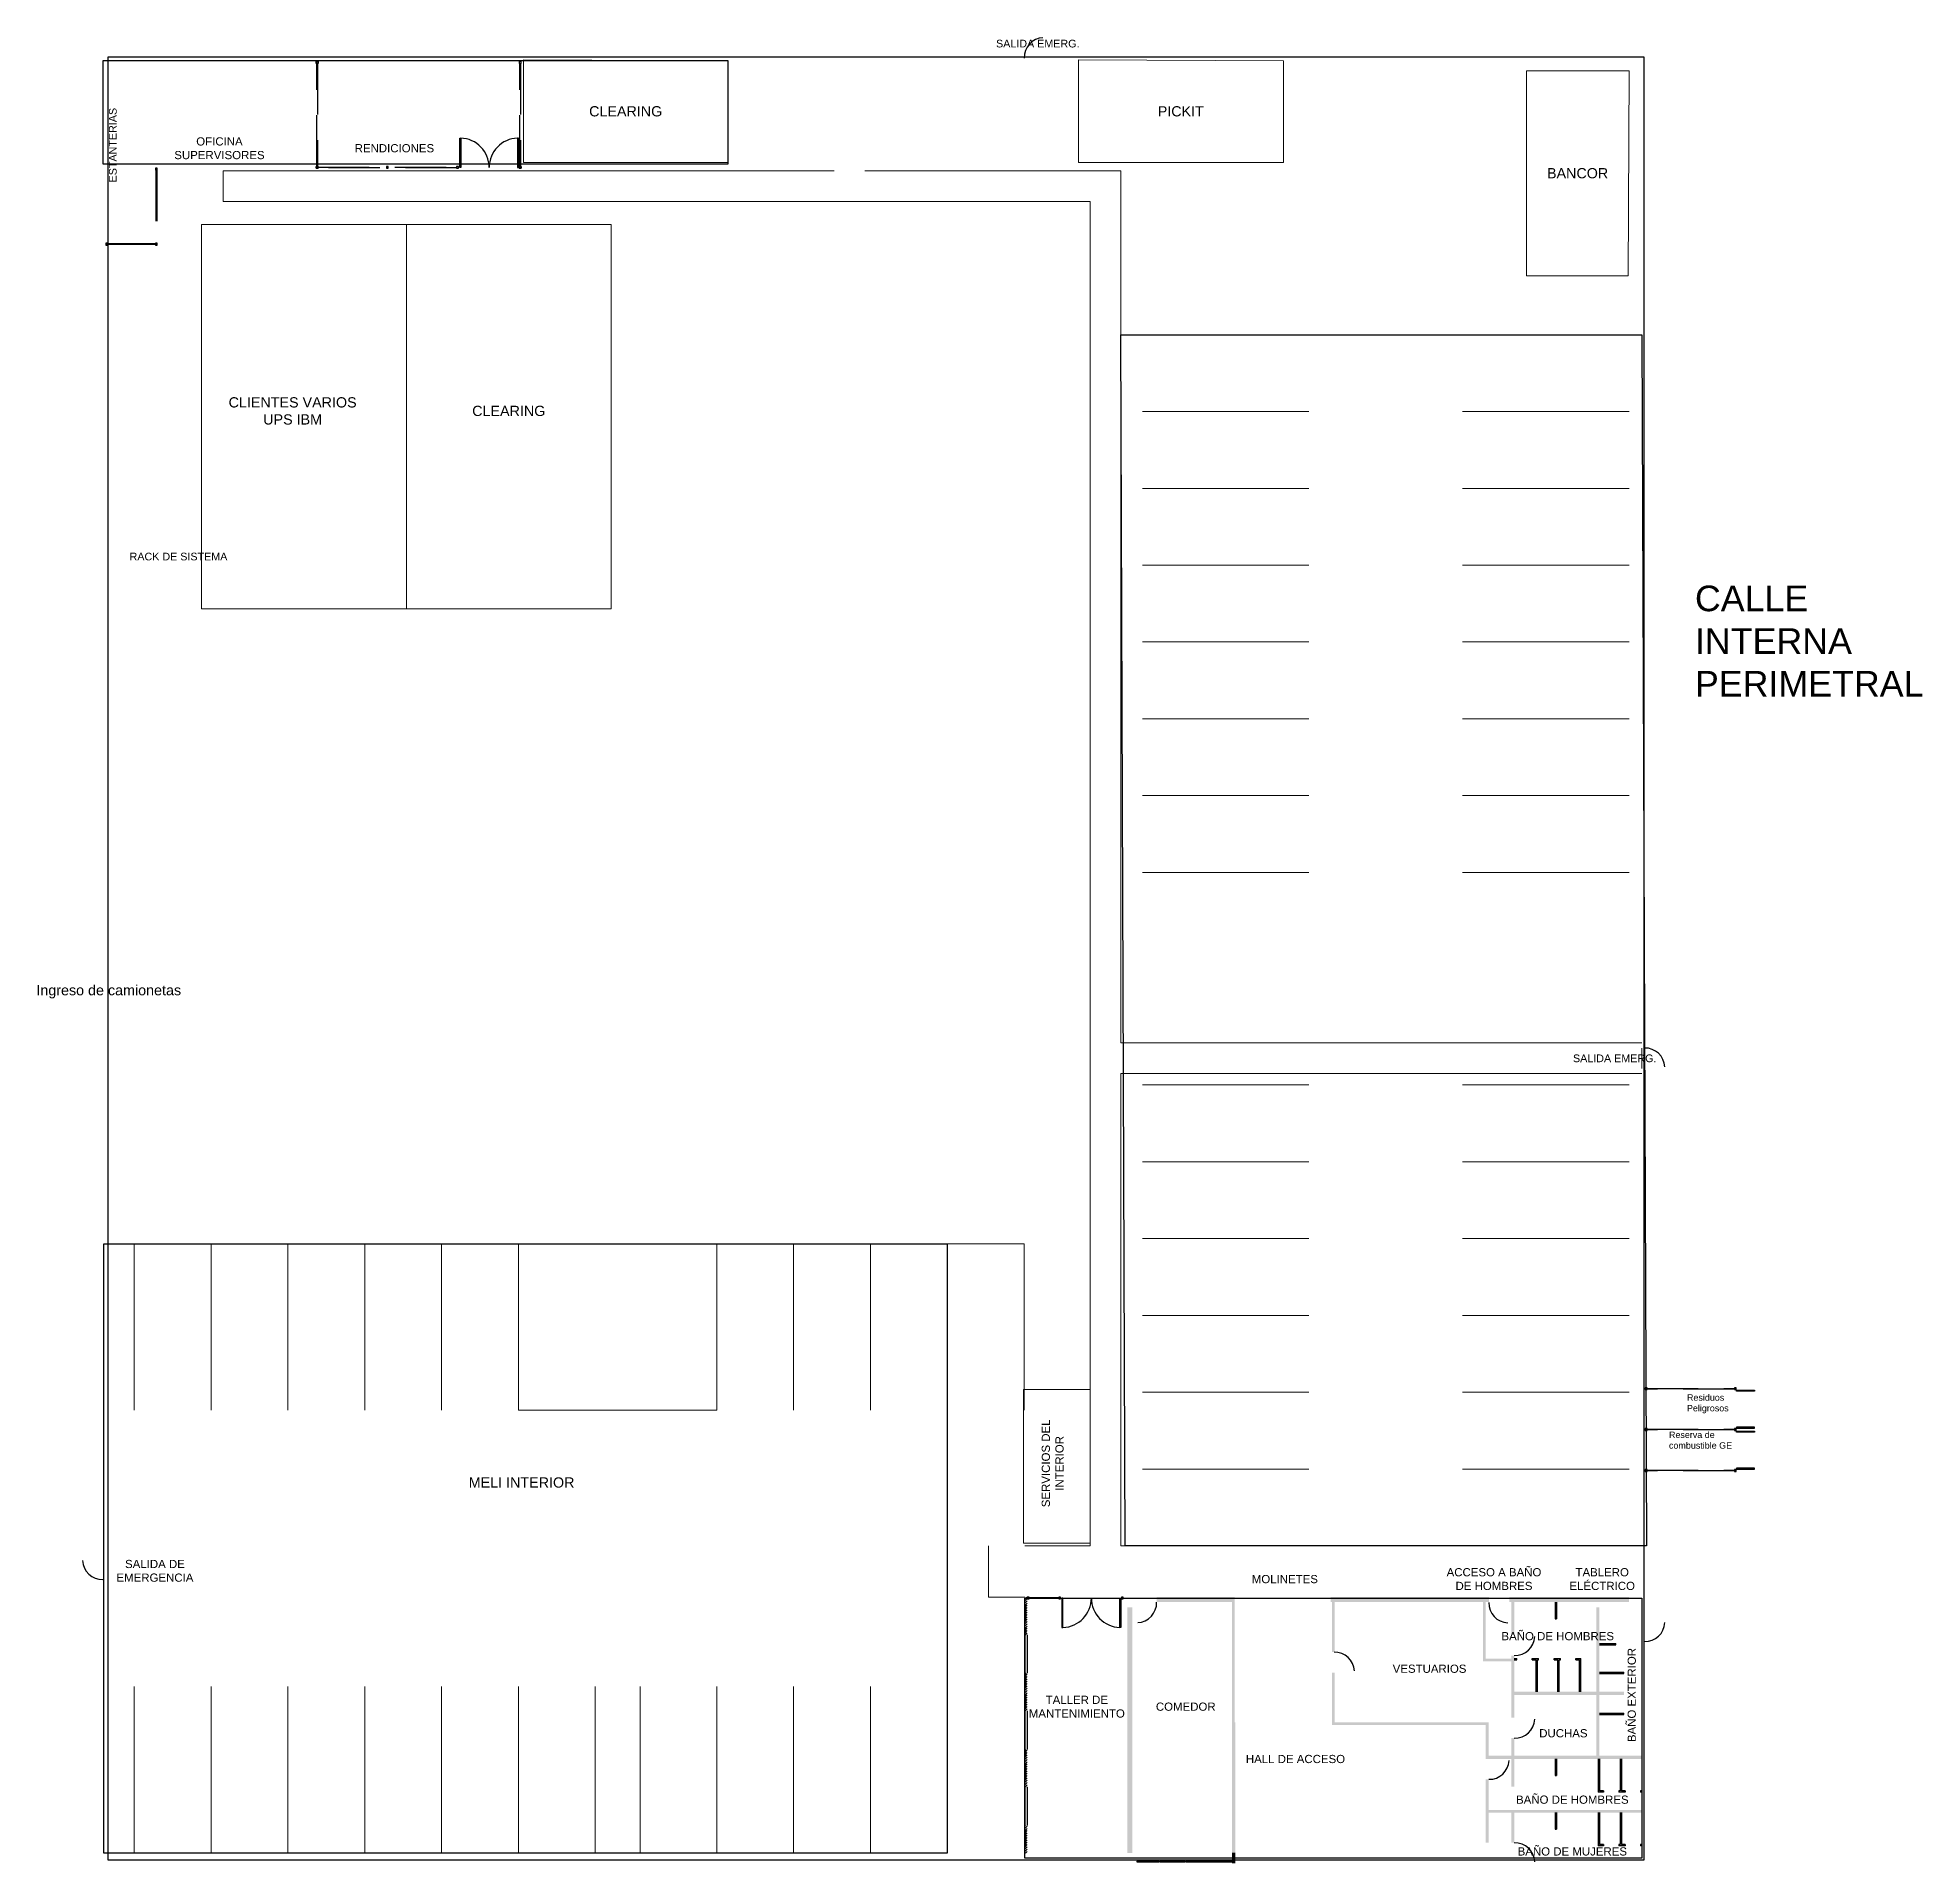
# Model space of a CAD drawing. Header units: millimetres. Extents: x 54 to 176, y 65 to 140.
# Drawn here: x 53.7 to 127.3, y 68.8 to 140.1 of the extents above; entities that cross this region are included whole.
import ezdxf

# ---------------------------------------------------------------- set-up
doc = ezdxf.new("R2010")
doc.units = ezdxf.units.MM
doc.linetypes.add('IRI-OCASA-Layout R 9$0$HIDDEN', pattern=[0.375, 0.25, -0.125])
for name, color, linetype, lineweight in [('000 ALE LINEA DE CALLES', 252, 'Continuous', 9), ('000 ALE MUROS NUEVOS', 20, 'Continuous', 5), ('000 ALE TEXTO', 3, 'Continuous', 0), ('AR - S-0.1N', 1, 'Continuous', 9)]:
    doc.layers.add(name, color=color, linetype=linetype, lineweight=lineweight)
for name, color, linetype in [('Hatch', 252, 'Continuous'), ('Rejas', 3, 'Continuous'), ('T-0.1N', 240, 'Continuous')]:
    doc.layers.add(name, color=color, linetype=linetype)
doc.styles.add('NGP50 - Textos', font='arial.ttf', dxfattribs={"height": 0.09})
doc.styles.add('NGPTextos100', font='arial.ttf', dxfattribs={"height": 0.18})
doc.styles.add('NGPTitulos100', font='arial.ttf', dxfattribs={"height": 0.5})
doc.styles.add('RomanS', font='romans.shx')

msp = doc.modelspace()

# ---------------------------------------------------------------- texts
at = {"layer": '000 ALE TEXTO', "attachment_point": 5, "style": 'NGPTitulos100'}
for s, width, insert, char_height in [('CLEARING', 5.91344, (76.637, 137.209), 0.4), ('PICKIT', 5.91344, (98.317, 137.209), 0.4), ('OFICINA SUPERVISORES', 4.25636, (60.772, 135.767), 0.32), ('RENDICIONES', 4.25636, (67.605, 135.767), 0.32), ('BANCOR', 5.91344, (113.814, 134.791), 0.4), ('CLIENTES VARIOS UPS IBM', 5.91344, (63.63, 125.508), 0.4), ('CLEARING', 5.91344, (72.072, 125.508), 0.4), ('MELI INTERIOR', 6.43976, (72.572, 83.657), 0.4), ('\\pxqc;SALIDA DE EMERGENCIA', 2.85158, (58.253, 80.208), 0.32), ('ACCESO A BAÑO DE HOMBRES', 4.25636, (110.548, 79.885), 0.32), ('TABLERO ELÉCTRICO', 4.25636, (114.774, 79.885), 0.32), ('MOLINETES', 4.25636, (102.38, 79.885), 0.32), ('BAÑO DE HOMBRES', 4.25636, (113.038, 77.655), 0.32), ('VESTUARIOS', 4.25636, (108.032, 76.384), 0.32), ('TALLER DE MANTENIMIENTO', 4.25636, (94.256, 74.902), 0.32), ('COMEDOR', 4.25636, (98.51, 74.902), 0.32), ('DUCHAS', 4.25636, (113.258, 73.864), 0.32), ('HALL DE ACCESO', 4.25636, (102.795, 72.858), 0.32), ('BAÑO DE HOMBRES', 5.27838, (113.607, 71.27), 0.32), ('BAÑO DE MUJERES', 5.27838, (113.607, 69.248), 0.32)]:
    msp.add_mtext_dynamic_manual_height_columns(s, width=width, gutter_width=2.5, heights=[0], dxfattribs=dict(at, insert=insert, char_height=char_height))
at = {"layer": '000 ALE TEXTO', "char_height": 0.32, "attachment_point": 5, "rotation": 90, "style": 'NGPTitulos100'}
for s, insert in [('SERVICIOS DEL INTERIOR', (93.314, 84.407)), ('BAÑO EXTERIOR', (115.929, 75.359))]:
    msp.add_mtext_dynamic_manual_height_columns(s, width=4.25636, gutter_width=2.5, heights=[0], dxfattribs=dict(at, insert=insert))
at = {"layer": 'AR - S-0.1N', "insert": (118.396, 118.687), "char_height": 1, "width": 9.29057, "attachment_point": 1, "style": 'NGP50 - Textos'}
msp.add_mtext('CALLE\\PINTERNA \\PPERIMETRAL', dxfattribs=at)
at = {"layer": 'T-0.1N'}
for s, insert, char_height, width, attachment_point, style in [('{\\fArial|b0|i0|c0|p34;SALIDA EMERG.}', (94.361, 140.006), 0.3, 21.04627, 3, 'RomanS'), ('{\\fArial|b0|i0|c0|p34;RACK DE SISTEMA}', (61.081, 119.972), 0.3, 21.04627, 3, 'RomanS'), ('{\\fArial|b0|i0|c0|p34;\\H0.8x;Ingreso de camionetas\\H1.25x; }', (59.275, 103.086), 0.5, 21.04627, 3, 'RomanS'), ('{\\fArial|b0|i0|c0|p34;SALIDA EMERG.}', (116.893, 100.375), 0.3, 21.04627, 3, 'RomanS'), ('Residuos\\PPeligrosos', (118.084, 87.103), 0.25, 4.4161, 1, 'NGPTextos100'), ('Reserva de\\Pcombustible GE', (117.381, 85.647), 0.25, 4.4161, 1, 'NGPTextos100')]:
    msp.add_mtext(s, dxfattribs=dict(at, insert=insert, char_height=char_height, width=width, attachment_point=attachment_point, style=style))
at = {"layer": 'T-0.1N', "insert": (56.457, 137.345), "char_height": 0.3, "width": 21.04627, "attachment_point": 3, "rotation": 90, "style": 'RomanS'}
msp.add_mtext('{\\fArial|b0|i0|c0|p34;ESTANTERIAS}', dxfattribs=at)

# ---------------------------------------------------------------- hatches: boundary and pattern name
at = {"layer": 'Hatch'}
h = msp.add_hatch(dxfattribs=at)
h.set_pattern_fill('LINE', color=256, scale=0.02, angle=45)
h.set_pattern_definition([(45, (-715.57659, -380.871953), (-0.0449012806, 0.0449012806), [])])
h.paths.add_polyline_path([(92.322, 70.261), (92.222, 70.261), (92.222, 69.186), (92.322, 69.186)])
h.paths.add_polyline_path([(92.322, 73.236), (92.222, 73.236), (92.222, 71.761), (92.322, 71.761)])
h.paths.add_polyline_path([(92.322, 76.211), (92.222, 76.211), (92.222, 74.736), (92.322, 74.736)])
h.paths.add_polyline_path([(92.322, 78.786), (92.222, 78.786), (92.222, 77.711), (92.322, 77.711)])
h.paths.add_polyline_path([(92.322, 79.186), (92.222, 79.186), (92.222, 78.786), (92.322, 78.786)])
h = msp.add_hatch(color=256, dxfattribs=at)
h.dxf.hatch_style = 1
h.paths.add_polyline_path([(96.422, 78.786), (96.222, 78.786), (96.222, 69.186), (96.422, 69.186)])
h.paths.add_polyline_path([(100.442, 74.286), (100.322, 74.286), (100.322, 69.186), (100.442, 69.186)])
h.paths.add_polyline_path([(116.322, 72.986), (114.662, 72.986), (114.662, 75.366), (115.622, 75.366), (115.622, 75.486), (114.662, 75.486), (114.662, 78.786), (114.542, 78.786), (114.542, 75.486), (111.342, 75.486), (111.342, 76.902), (111.222, 76.902), (111.222, 74.476), (111.342, 74.476), (111.342, 75.366), (114.542, 75.366), (114.542, 72.986), (111.342, 72.986), (111.342, 73.676), (111.222, 73.676), (111.222, 72.866), (111.222, 71.774), (111.342, 71.774), (111.342, 72.866), (116.322, 72.866)])
h.paths.add_polyline_path([(111.342, 78.786), (111.222, 78.786), (111.222, 77.702), (111.342, 77.702)], flags=17)
h.paths.add_polyline_path([(111.342, 78.986), (111.222, 78.986), (111.222, 78.786), (111.342, 78.786)])
h.paths.add_polyline_path([(116.322, 70.866), (111.222, 70.866), (111.222, 69.586), (111.342, 69.586), (111.342, 70.766), (116.322, 70.766)])
h.paths.add_polyline_path([(100.422, 78.986), (100.422, 79.186), (97.372, 79.186), (97.372, 78.986)])
h.paths.add_polyline_path([(111.147, 79.186), (111.147, 78.986), (115.822, 78.986), (115.822, 79.186)])
h.paths.add_polyline_path([(110.347, 78.986), (110.347, 79.186), (104.172, 79.186), (104.172, 78.986)])
h = msp.add_hatch(color=256, dxfattribs=at)
h.dxf.hatch_style = 1
h.paths.add_polyline_path([(100.322, 78.986), (100.422, 78.986), (100.422, 74.286), (100.322, 74.286)])
h.paths.add_polyline_path([(104.222, 76.236), (104.322, 76.236), (104.322, 74.286), (110.342, 74.286), (110.342, 72.986), (111.222, 72.986), (111.222, 72.866), (110.222, 72.866), (110.222, 74.186), (104.222, 74.186)])
h.paths.add_polyline_path([(104.222, 78.986), (104.322, 78.986), (104.322, 77.036), (104.222, 77.036)])
h.paths.add_polyline_path([(110.222, 76.781), (111.222, 76.781), (111.222, 76.681), (110.122, 76.681), (110.122, 78.986), (110.222, 78.986)])
h.paths.add_polyline_path([(110.222, 72.066), (110.342, 72.066), (110.342, 70.866), (111.222, 70.866), (111.222, 70.766), (110.342, 70.766), (110.342, 69.586), (110.222, 69.586)])
h = msp.add_hatch(color=256, dxfattribs=at)
h.dxf.hatch_style = 1
h.paths.add_polyline_path([(100.442, 69.197), (100.322, 69.197), (100.322, 68.786), (100.442, 68.786)])

# ---------------------------------------------------------------- linework, layer by layer
at = {"color": 10}
for p, q in [((96.594, 68.864), (97.488, 68.864)), ((96.594, 68.864), (96.594, 68.839)), ((96.594, 68.839), (97.488, 68.839)), ((97.488, 68.864), (97.488, 68.839)), ((97.517, 68.864), (98.493, 68.864)), ((97.517, 68.864), (97.517, 68.839)), ((97.517, 68.839), (98.493, 68.839)), ((98.493, 68.864), (98.493, 68.839)), ((98.507, 68.864), (99.502, 68.864)), ((98.507, 68.864), (98.507, 68.839)), ((98.507, 68.839), (99.502, 68.839)), ((99.502, 68.864), (99.502, 68.839)), ((99.515, 68.864), (100.317, 68.864)), ((99.515, 68.864), (99.515, 68.839)), ((99.515, 68.839), (100.317, 68.839)), ((100.317, 68.864), (100.317, 68.839))]:
    msp.add_line(p, q, dxfattribs=at)
for points in [[(80.642, 139.186), (56.222, 139.186), (56.222, 135.159), (80.642, 135.159)], [(116.412, 139.322), (56.412, 139.322), (56.412, 68.922), (116.412, 68.922)], [(95.972, 128.486), (116.322, 128.486), (116.499, 81.186), (96.149, 81.186)], [(56.26, 92.986), (89.197, 92.986), (89.197, 69.186), (56.26, 69.186)], [(92.222, 79.146), (116.322, 79.146), (116.322, 68.986), (92.222, 68.986)]]:
    msp.add_lwpolyline(points, close=True)
at = {"layer": '000 ALE LINEA DE CALLES'}
for p, q in [((60.912, 134.886), (84.775, 134.886)), ((60.912, 133.686), (60.912, 134.886)), ((85.975, 134.886), (95.972, 134.886)), ((95.972, 134.886), (95.972, 100.826)), ((60.912, 133.686), (94.772, 133.686)), ((94.772, 133.686), (94.772, 81.186)), ((103.322, 128.486), (96.822, 128.486)), ((109.322, 128.486), (115.822, 128.486)), ((103.322, 125.486), (96.822, 125.486)), ((109.322, 125.486), (115.822, 125.486)), ((103.322, 122.486), (96.822, 122.486)), ((109.322, 122.486), (115.822, 122.486)), ((103.322, 119.486), (96.822, 119.486)), ((109.322, 119.486), (115.822, 119.486)), ((103.322, 116.486), (96.822, 116.486)), ((109.322, 116.486), (115.822, 116.486)), ((103.322, 113.486), (96.822, 113.486)), ((109.322, 113.486), (115.822, 113.486)), ((103.322, 110.486), (96.822, 110.486)), ((109.322, 110.486), (115.822, 110.486)), ((103.322, 107.486), (96.822, 107.486)), ((109.322, 107.486), (115.822, 107.486)), ((116.322, 100.826), (95.972, 100.826)), ((116.322, 99.826), (116.322, 100.626)), ((95.972, 99.626), (95.972, 81.186)), ((116.322, 99.626), (95.972, 99.626)), ((103.322, 99.186), (96.822, 99.186)), ((109.322, 99.186), (115.822, 99.186)), ((103.322, 96.186), (96.822, 96.186)), ((109.322, 96.186), (115.822, 96.186)), ((57.447, 86.486), (57.447, 92.986)), ((57.447, 92.986), (72.447, 92.986)), ((60.447, 86.486), (60.447, 92.986)), ((63.447, 86.486), (63.447, 92.986)), ((66.447, 86.486), (66.447, 92.986)), ((69.447, 86.486), (69.447, 92.986)), ((72.447, 86.486), (72.447, 92.986)), ((80.197, 86.486), (80.197, 92.986)), ((80.197, 92.986), (92.197, 92.986)), ((83.197, 86.486), (83.197, 92.986)), ((86.197, 86.486), (86.197, 92.986)), ((89.197, 86.486), (89.197, 92.986)), ((92.197, 86.486), (92.197, 92.986)), ((103.322, 93.186), (96.822, 93.186)), ((109.322, 93.186), (115.822, 93.186)), ((103.322, 90.186), (96.822, 90.186)), ((109.322, 90.186), (115.822, 90.186)), ((103.322, 87.186), (96.822, 87.186)), ((109.322, 87.186), (115.822, 87.186)), ((72.447, 86.486), (80.197, 86.486)), ((103.322, 84.186), (96.822, 84.186)), ((109.322, 84.186), (115.822, 84.186)), ((90.803, 81.186), (90.803, 79.186, 0)), ((94.772, 81.186), (92.222, 81.186)), ((95.972, 81.186), (116.322, 81.186)), ((90.803, 79.186, 0), (92.222, 79.186)), ((57.447, 75.686), (57.447, 69.186)), ((60.447, 75.686), (60.447, 69.186)), ((63.447, 75.686), (63.447, 69.186)), ((66.447, 75.686), (66.447, 69.186)), ((69.447, 75.686), (69.447, 69.186)), ((72.447, 75.686), (72.447, 69.186)), ((75.447, 75.686), (75.447, 69.186)), ((77.197, 75.686), (77.197, 69.186)), ((80.197, 75.686), (80.197, 69.186)), ((83.197, 75.686), (83.197, 69.186)), ((86.197, 75.686), (86.197, 69.186)), ((89.197, 75.686), (89.197, 69.186))]:
    msp.add_line(p, q, dxfattribs=at)
for points in [[(80.642, 135.217), (80.642, 139.186), (72.642, 139.217), (72.642, 135.217), (80.642, 135.217)], [(102.322, 135.217), (102.322, 139.186), (94.322, 139.217), (94.322, 135.217), (102.322, 135.217)], [(111.822, 130.786), (115.791, 130.786), (115.822, 138.786), (111.822, 138.786), (111.822, 130.786)]]:
    msp.add_lwpolyline(points, dxfattribs=at)
at = {"layer": '000 ALE MUROS NUEVOS'}
for p, q in [((68.072, 132.786), (60.072, 132.786)), ((60.072, 132.786), (60.072, 117.786)), ((76.072, 132.786), (68.072, 132.786)), ((68.072, 132.786), (68.072, 117.786)), ((76.072, 117.786), (76.072, 132.786)), ((60.072, 117.786), (68.072, 117.786)), ((68.072, 117.786), (76.072, 117.786)), ((92.172, 81.286), (92.172, 87.286)), ((92.172, 87.286), (94.772, 87.286)), ((94.772, 87.286), (94.772, 81.286)), ((94.772, 81.286), (92.172, 81.286))]:
    msp.add_line(p, q, dxfattribs=at)
at = {"layer": 'Hatch'}
for p, q in [((112.942, 78.986), (112.942, 78.336)), ((112.992, 78.986), (112.992, 78.336)), ((112.942, 78.336), (112.992, 78.336)), ((92.222, 77.711), (92.222, 76.211)), ((92.322, 77.711), (92.322, 76.211)), ((114.662, 77.37), (115.312, 77.37)), ((114.662, 77.32), (115.312, 77.32)), ((115.312, 77.32), (115.312, 77.37)), ((111.342, 76.786), (111.442, 76.786)), ((111.342, 76.736), (111.442, 76.736)), ((111.442, 76.736), (111.442, 76.786)), ((112.042, 76.786), (112.292, 76.786)), ((112.042, 76.736), (112.042, 76.786)), ((112.042, 76.736), (112.192, 76.736)), ((112.192, 75.486), (112.192, 76.736)), ((112.242, 75.486), (112.242, 76.736)), ((112.242, 76.736), (112.292, 76.736)), ((112.292, 76.736), (112.292, 76.786)), ((112.892, 76.786), (113.142, 76.786)), ((112.892, 76.736), (112.892, 76.786)), ((112.892, 76.736), (113.042, 76.736)), ((113.042, 75.486), (113.042, 76.736)), ((113.092, 76.736), (113.142, 76.736)), ((113.092, 75.486), (113.092, 76.736)), ((113.142, 76.736), (113.142, 76.786)), ((113.742, 76.786), (113.942, 76.786)), ((113.742, 76.736), (113.742, 76.786)), ((113.742, 76.736), (113.892, 76.736)), ((113.892, 75.486), (113.892, 76.736)), ((113.942, 75.486), (113.942, 76.786)), ((114.662, 76.254), (115.622, 76.254)), ((114.662, 76.204), (115.622, 76.204)), ((115.622, 76.204), (115.622, 76.254)), ((92.222, 74.736), (92.222, 73.236)), ((92.322, 74.736), (92.322, 73.236)), ((114.662, 74.648), (115.622, 74.648)), ((114.662, 74.598), (115.622, 74.598)), ((115.622, 74.598), (115.622, 74.648)), ((112.942, 72.866), (112.942, 72.216)), ((112.992, 72.866), (112.992, 72.216)), ((114.622, 72.866), (114.622, 71.566)), ((114.672, 72.866), (114.672, 71.616)), ((115.472, 72.866), (115.472, 71.616)), ((115.522, 72.866), (115.522, 71.616)), ((112.942, 72.216), (112.992, 72.216)), ((92.222, 71.761), (92.222, 70.261)), ((92.322, 71.761), (92.322, 70.261)), ((114.822, 71.566), (114.622, 71.566)), ((114.822, 71.616), (114.672, 71.616)), ((114.822, 71.616), (114.822, 71.566)), ((115.472, 71.616), (115.422, 71.616)), ((115.422, 71.616), (115.422, 71.566)), ((115.672, 71.566), (115.422, 71.566)), ((115.672, 71.616), (115.522, 71.616)), ((115.672, 71.616), (115.672, 71.566)), ((116.272, 71.616), (116.272, 71.566)), ((116.322, 71.616), (116.272, 71.616)), ((116.322, 71.566), (116.272, 71.566)), ((112.942, 70.766), (112.942, 70.116)), ((112.992, 70.766), (112.992, 70.116)), ((114.622, 70.766), (114.622, 69.466)), ((114.672, 70.766), (114.672, 69.516)), ((115.472, 70.766), (115.472, 69.516)), ((115.522, 70.766), (115.522, 69.516)), ((112.942, 70.116), (112.992, 70.116)), ((114.822, 69.466), (114.622, 69.466)), ((114.822, 69.516), (114.672, 69.516)), ((114.822, 69.516), (114.822, 69.466)), ((115.472, 69.516), (115.422, 69.516)), ((115.422, 69.516), (115.422, 69.466)), ((115.672, 69.466), (115.422, 69.466)), ((115.672, 69.516), (115.522, 69.516)), ((115.672, 69.516), (115.672, 69.466)), ((116.272, 69.516), (116.272, 69.466)), ((116.322, 69.516), (116.272, 69.516)), ((116.322, 69.466), (116.272, 69.466))]:
    msp.add_line(p, q, dxfattribs=at)
for centre, start, end in [((92.975, 139.308), 93.00221, 181.57444), ((116.443, 99.847), 3.00221, 91.57444), ((56.2, 80.653), 183.00221, 271.57444), ((96.593, 78.965), 273.00221, 1.57444), ((111.126, 78.954), 178.42556, 266.99779), ((116.443, 78.228), 268.42556, 356.99779), ((111.363, 77.681), 268.42556, 356.99779), ((104.322, 76.257), 3.00221, 91.57444), ((111.363, 74.456), 268.42556, 356.99779), ((110.363, 72.846), 268.42556, 356.99779), ((111.363, 68.807), 3.00221, 91.57444)]:
    msp.add_arc(centre, 0.78, start, end, dxfattribs=at)
at = {"layer": 'Rejas', "color": 3, "linetype": 'IRI-OCASA-Layout R 9$0$HIDDEN', "ltscale": 8}
for p, q in [((58.291, 134.916), (58.291, 132.056)), ((58.321, 134.916), (58.321, 132.056)), ((58.272, 132.034), (56.399, 132.034)), ((58.272, 132.004), (56.399, 132.004))]:
    msp.add_line(p, q, dxfattribs=at)
at = {"layer": 'Rejas', "color": 3, "linetype": 'IRI-OCASA-Layout R 9$0$HIDDEN', "ltscale": 8, "elevation": 0}
for points in [[(64.622, 139.084), (64.552, 139.084), (64.552, 139.154), (64.622, 139.154)], [(64.552, 139.084), (64.552, 139.154), (64.622, 139.154), (64.622, 139.084)], [(64.622, 134.986), (64.552, 134.986), (64.552, 135.056), (64.622, 135.056)], [(64.552, 134.986), (64.552, 135.056), (64.622, 135.056), (64.622, 134.986)], [(67.293, 135.056), (67.293, 134.986), (67.363, 134.986), (67.363, 135.056)], [(72.552, 134.986), (72.482, 134.986), (72.482, 135.056), (72.552, 135.056)], [(72.482, 134.986), (72.482, 135.056), (72.552, 135.056), (72.552, 134.986)], [(92.322, 79.186), (92.322, 79.116), (92.392, 79.116), (92.392, 79.186)]]:
    msp.add_lwpolyline(points, close=True, dxfattribs=at)
at = {"layer": 'Rejas', "color": 3, "linetype": 'IRI-OCASA-Layout R 9$0$HIDDEN', "ltscale": 8}
for points in [[(64.552, 139.084), (64.622, 139.084), (64.622, 139.154), (64.552, 139.154)], [(64.552, 139.154), (64.552, 139.084), (64.622, 139.084), (64.622, 139.154)], [(72.482, 139.154), (72.482, 139.084), (72.552, 139.084), (72.552, 139.154)], [(70.195, 135.016), (70.155, 135.016), (70.155, 136.166), (70.195, 136.166)], [(72.415, 135.016), (72.455, 135.016), (72.455, 136.166), (72.415, 136.166)], [(58.272, 134.986), (58.272, 134.916), (58.342, 134.916), (58.342, 134.986)], [(64.552, 134.986), (64.622, 134.986), (64.622, 135.056), (64.552, 135.056)], [(64.552, 135.056), (64.552, 134.986), (64.622, 134.986), (64.622, 135.056)], [(70.034, 135.006), (64.622, 135.006), (64.622, 135.036), (70.034, 135.036)], [(70.034, 135.056), (70.034, 134.986), (70.104, 134.986), (70.104, 135.056)], [(72.482, 134.986), (72.552, 134.986), (72.552, 135.056), (72.482, 135.056)], [(72.482, 135.056), (72.482, 134.986), (72.552, 134.986), (72.552, 135.056)], [(56.329, 132.056), (56.329, 131.986), (56.399, 131.986), (56.399, 132.056)], [(58.272, 132.056), (58.272, 131.986), (58.342, 131.986), (58.342, 132.056)], [(116.458, 87.356), (116.458, 87.286), (116.528, 87.286), (116.528, 87.356)], [(119.937, 87.356), (119.937, 87.286), (120.007, 87.286), (120.007, 87.356)], [(120.022, 87.22), (120.022, 87.26), (120.722, 87.26), (120.722, 87.22)], [(116.458, 85.762), (116.458, 85.692), (116.528, 85.692), (116.528, 85.762)], [(119.937, 85.762), (119.937, 85.692), (120.007, 85.692), (120.007, 85.762)], [(120.022, 85.82), (120.022, 85.78), (120.722, 85.78), (120.722, 85.82)], [(120.022, 85.622), (120.022, 85.662), (120.722, 85.662), (120.722, 85.622)], [(116.458, 84.164), (116.458, 84.094), (116.528, 84.094), (116.528, 84.164)], [(119.937, 84.164), (119.937, 84.094), (120.007, 84.094), (120.007, 84.164)], [(120.022, 84.222), (120.022, 84.182), (120.722, 84.182), (120.722, 84.222)], [(93.554, 79.186), (93.554, 79.116), (93.624, 79.116), (93.624, 79.186)], [(93.715, 79.146), (93.675, 79.146), (93.675, 77.996), (93.715, 77.996)], [(95.935, 79.146), (95.975, 79.146), (95.975, 77.996), (95.935, 77.996)], [(96.002, 79.186), (96.002, 79.116), (96.072, 79.116), (96.072, 79.186)]]:
    msp.add_lwpolyline(points, close=True, dxfattribs=at)
for points in [[(64.602, 139.084), (64.602, 135.056), (64.572, 135.056), (64.572, 139.084)], [(72.532, 139.084), (72.532, 135.056), (72.502, 135.056), (72.502, 139.084)], [(116.528, 87.336), (119.937, 87.336), (119.937, 87.306), (116.528, 87.306)], [(116.528, 85.742), (119.937, 85.742), (119.937, 85.712), (116.528, 85.712)], [(116.528, 84.144), (119.937, 84.144), (119.937, 84.114), (116.528, 84.114)], [(92.392, 79.166), (93.554, 79.166), (93.554, 79.136), (92.392, 79.136)]]:
    msp.add_lwpolyline(points, dxfattribs=at)
for centre, start, end in [((70.155, 135.016), 0, 88.0067), ((72.455, 135.016), 91.9933, 180), ((93.675, 79.146), 271.9933, 0), ((95.975, 79.146), 180, 268.0067)]:
    msp.add_arc(centre, 1.15, start, end, dxfattribs=at)

msp.set_redraw_order([(e.dxf.handle, doc.entitydb.next_handle()) for e in msp.query("TEXT MTEXT ATTDEF DIMENSION ARC_DIMENSION")])  # texts and dimensions are drawn at this point

doc.saveas('drawing.dxf')
